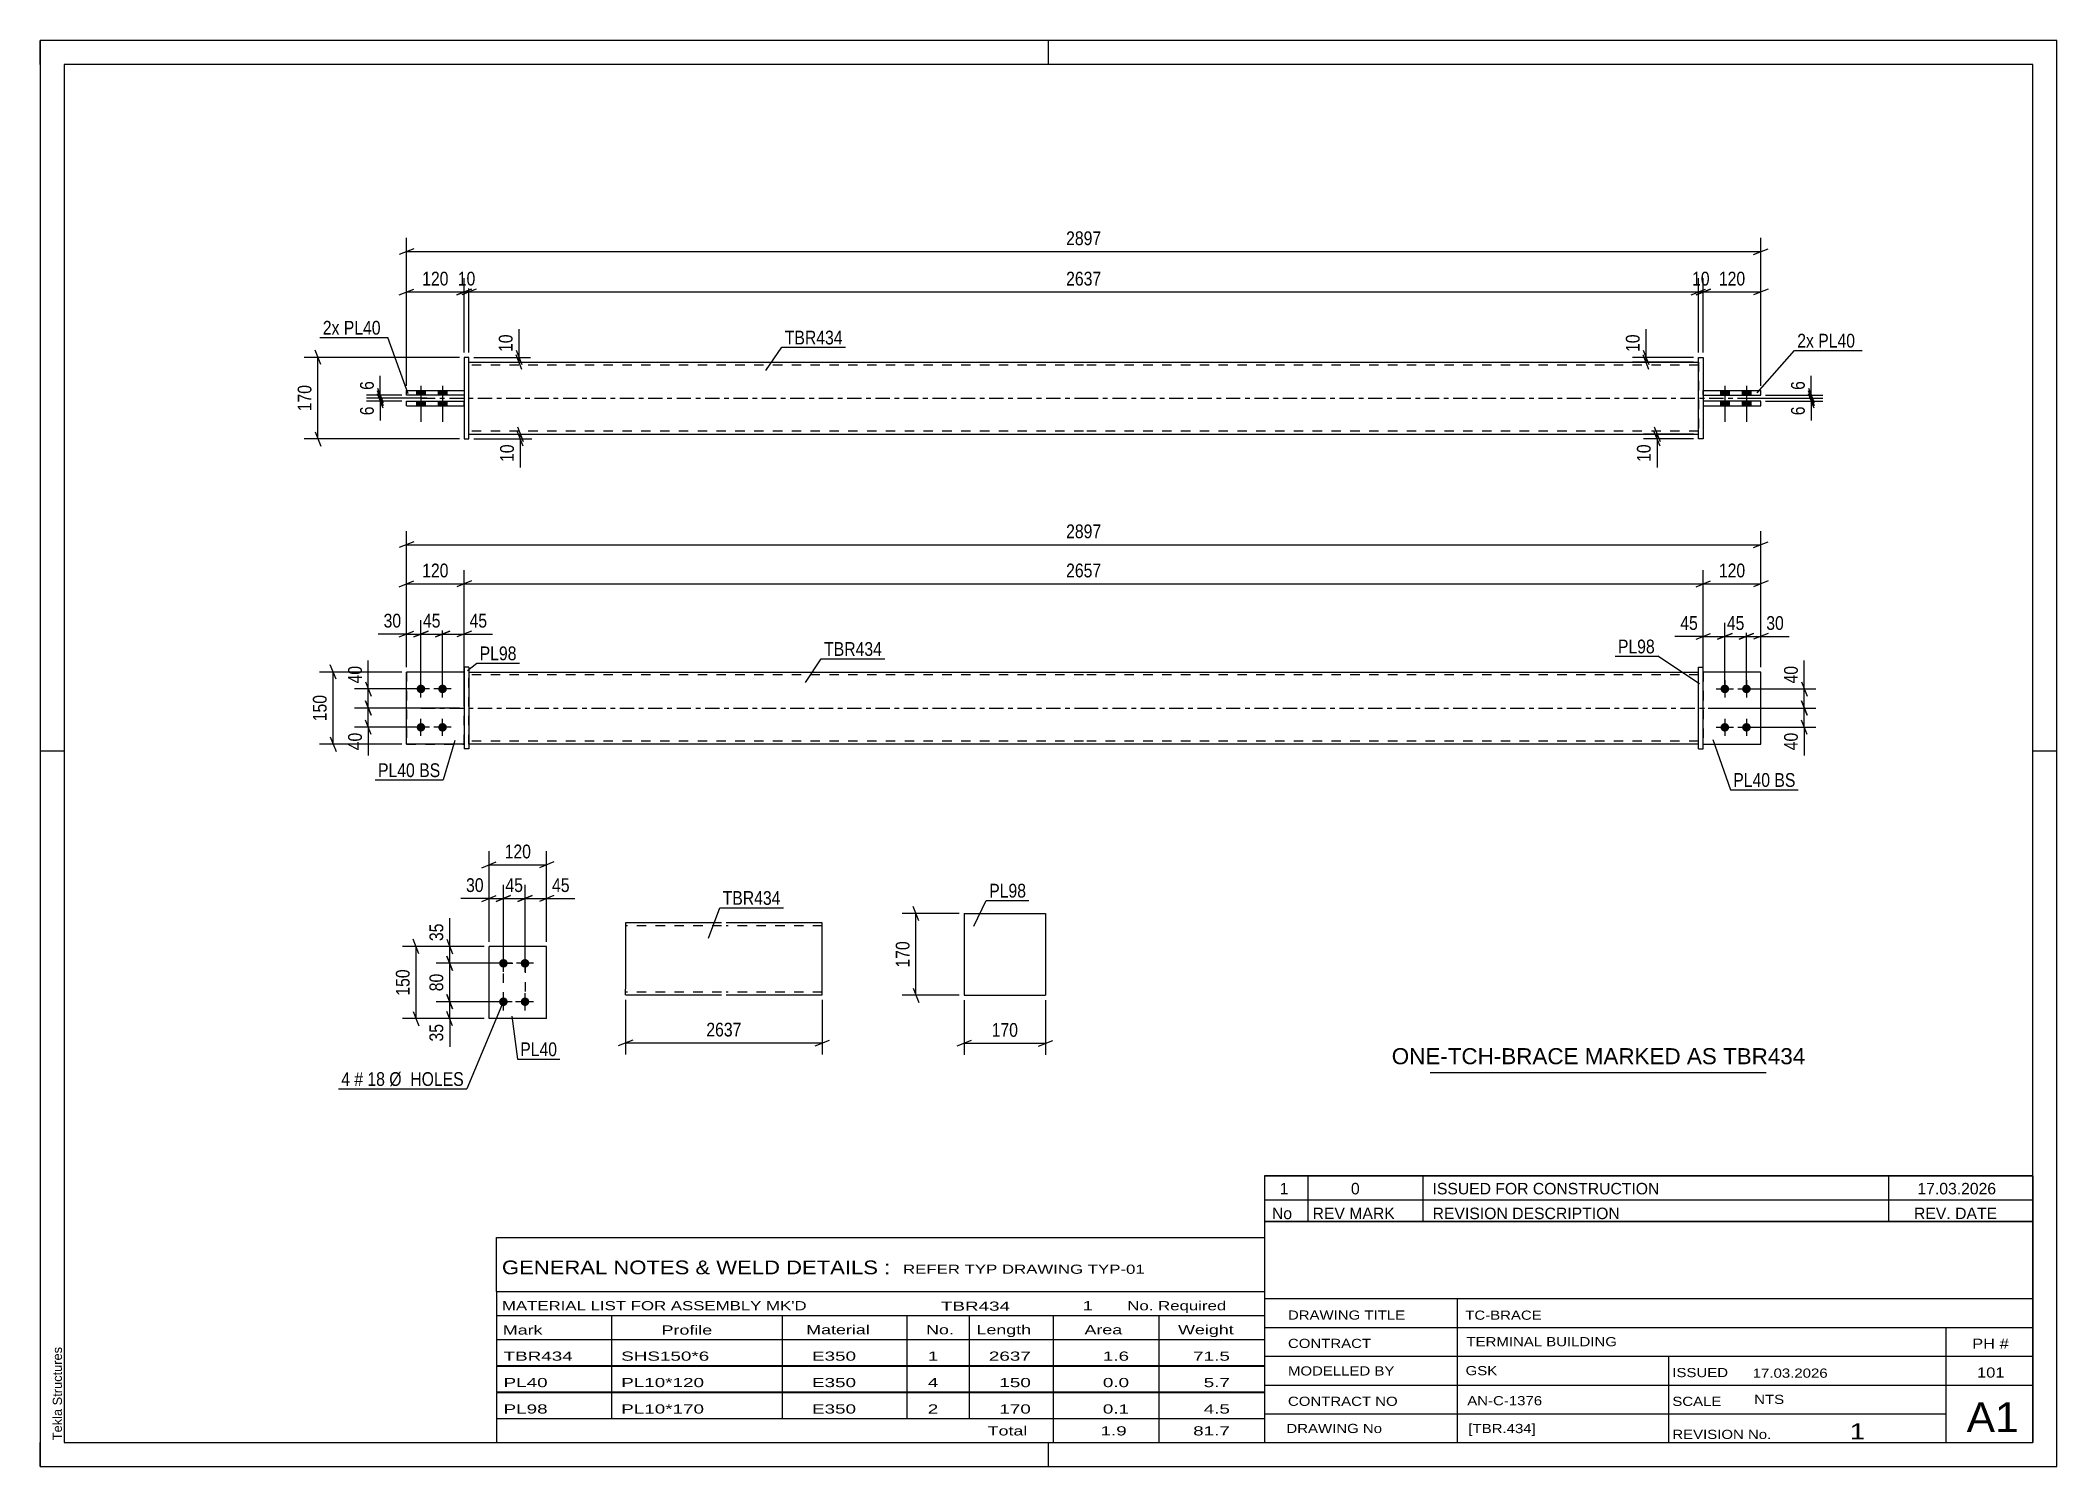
# Paper-space layout 'Layout1' of a CAD drawing. Header units: millimetres. Extents: x 0 to 420, y 0 to 297.
# The model-space entities are those that its viewports show. They can reach past a viewport. Long polylines and large blocks are cut down to what shows.
import ezdxf

# ---------------------------------------------------------------- set-up
doc = ezdxf.new("R2010")
doc.units = ezdxf.units.MM
doc.linetypes.add('DXK_LINE_DOT2', pattern=[3.9198, 1.9599, -1.9599])
doc.linetypes.add('DXK_LINE_DOT3', pattern=[5.9187, 2.979, -0.9799, 0.9799, -0.9799])
doc.layers.add('Viewport layer', color=7, linetype='Continuous', plot=False)
doc.styles.add('Arial', font='ARIAL.TTF', dxfattribs={"height": 0.2})
doc.styles.add('Arial Narrow', font='ARIALN.TTF', dxfattribs={"height": 0.2})

# ---------------------------------------------------------------- blocks, each defined once
blk = doc.blocks.new('Unknown-580574633-1163')
at = {"color": 5, "linetype": 'Continuous'}
for p, q in [((420, 297), (0, 297)), ((0, 297), (0, 0)), ((0, 292), (0, 297)), ((210, 292), (210, 297)), ((420, 0), (420, 297)), ((415, 292), (5, 292)), ((5, 292), (5, 5)), ((415, 5), (415, 292)), ((5, 149), (0, 149)), ((420, 149), (415, 149)), ((0, 0), (0, 5)), ((5, 5), (415, 5)), ((210, 0), (210, 5)), ((0, 0), (420, 0))]:
    blk.add_line(p, q, dxfattribs=at)
at = {"color": 174, "linetype": 'Continuous', "style": 'Arial'}
blk.add_text('Tekla Structures', height=1.9102, rotation=90, dxfattribs=at).set_placement((4.5, 5.5))
blk = doc.blocks.new('Part-580574633-1761 - 1733')
at = {"color": 2, "linetype": 'Continuous'}
for p, q in [((88.28, 165.45), (76.28, 165.45)), ((76.28, 150.45), (76.28, 165.45)), ((88.28, 150.45), (76.28, 150.45))]:
    blk.add_line(p, q, dxfattribs=at)
at = {"color": 7, "linetype": 'DXK_LINE_DOT2'}
blk.add_line((88.28, 150.45), (88.28, 165.45), dxfattribs=at)
blk = doc.blocks.new('Bolt-580574633-1735 - 1733')
at = {"linetype": 'Continuous'}
for points in [[(79.28, 161.05, -1), (79.28, 162.85, -1)], [(83.78, 161.05, -1), (83.78, 162.85, -1)], [(79.28, 153.05, -1), (79.28, 154.85, -1)], [(83.78, 153.05, -1), (83.78, 154.85, -1)]]:
    blk.add_hatch(color=1, dxfattribs=at).paths.add_polyline_path(points)
at = {"color": 1, "linetype": 'Continuous'}
for p, q in [((81.08, 161.95), (77.48, 161.95)), ((79.28, 160.15), (79.28, 163.75)), ((85.58, 161.95), (81.98, 161.95)), ((83.78, 160.15), (83.78, 163.75)), ((79.28, 152.15), (79.28, 155.75)), ((83.78, 152.15), (83.78, 155.75)), ((81.08, 153.95), (77.48, 153.95)), ((85.58, 153.95), (81.98, 153.95))]:
    blk.add_line(p, q, dxfattribs=at)
blk = doc.blocks.new('Bolt-580574633-1736 - 1733')
at = {"linetype": 'Continuous'}
for points in [[(350.88, 162.85, -1), (350.88, 161.05, -1)], [(355.38, 162.85, -1), (355.38, 161.05, -1)], [(350.88, 154.85, -1), (350.88, 153.05, -1)], [(355.38, 154.85, -1), (355.38, 153.05, -1)]]:
    blk.add_hatch(color=1, dxfattribs=at).paths.add_polyline_path(points)
at = {"color": 1, "linetype": 'Continuous'}
for p, q in [((349.08, 161.95), (352.68, 161.95)), ((350.88, 163.75), (350.88, 160.15)), ((353.58, 161.95), (357.18, 161.95)), ((355.38, 163.75), (355.38, 160.15)), ((350.88, 155.75), (350.88, 152.15)), ((355.38, 155.75), (355.38, 152.15)), ((349.08, 153.95), (352.68, 153.95)), ((353.58, 153.95), (357.18, 153.95))]:
    blk.add_line(p, q, dxfattribs=at)
blk = doc.blocks.new('Part-580574633-1741 - 1733')
at = {"color": 2, "linetype": 'Continuous'}
for p, q in [((89.28, 165.45), (217.28, 165.45)), ((217.38, 165.45), (345.38, 165.45)), ((217.28, 150.45), (89.28, 150.45)), ((345.38, 150.45), (217.38, 150.45))]:
    blk.add_line(p, q, dxfattribs=at)
at = {"color": 7, "linetype": 'DXK_LINE_DOT2'}
for p, q in [((89.28, 150.45), (89.28, 165.45)), ((217.28, 164.85), (89.28, 164.85)), ((345.38, 164.85), (217.38, 164.85)), ((345.38, 150.45), (345.38, 165.45)), ((217.28, 151.05), (89.28, 151.05)), ((345.38, 151.05), (217.38, 151.05))]:
    blk.add_line(p, q, dxfattribs=at)
at = {"color": 7, "linetype": 'DXK_LINE_DOT3'}
for p, q in [((79.28, 157.95), (217.28, 157.95)), ((217.38, 157.95), (355.38, 157.95))]:
    blk.add_line(p, q, dxfattribs=at)
blk = doc.blocks.new('Part-580574633-1756 - 1733')
at = {"color": 2, "linetype": 'Continuous'}
for p, q in [((89.28, 166.45), (88.28, 166.45)), ((88.28, 166.45), (88.28, 149.45)), ((89.28, 166.45), (89.28, 149.45)), ((89.28, 149.45), (88.28, 149.45))]:
    blk.add_line(p, q, dxfattribs=at)
blk = doc.blocks.new('Part-580574633-1766 - 1733')
at = {"color": 7, "linetype": 'DXK_LINE_DOT2'}
for p, q in [((88.28, 165.45), (76.28, 165.45)), ((76.28, 165.45), (76.28, 150.45)), ((88.28, 150.45), (88.28, 165.45)), ((76.28, 150.45), (88.28, 150.45))]:
    blk.add_line(p, q, dxfattribs=at)
blk = doc.blocks.new('Part-580574633-1771 - 1733')
at = {"color": 2, "linetype": 'Continuous'}
for p, q in [((345.38, 149.45), (345.38, 166.45)), ((345.38, 166.45), (346.38, 166.45)), ((346.38, 149.45), (346.38, 166.45)), ((345.38, 149.45), (346.38, 149.45))]:
    blk.add_line(p, q, dxfattribs=at)
blk = doc.blocks.new('Part-580574633-1796 - 1733')
at = {"color": 2, "linetype": 'Continuous'}
for p, q in [((358.38, 165.45), (346.38, 165.45)), ((358.38, 150.45), (358.38, 165.45)), ((346.38, 150.45), (358.38, 150.45))]:
    blk.add_line(p, q, dxfattribs=at)
at = {"color": 7, "linetype": 'DXK_LINE_DOT2'}
blk.add_line((346.38, 165.45), (346.38, 150.45), dxfattribs=at)
blk = doc.blocks.new('Part-580574633-1801 - 1733')
at = {"color": 7, "linetype": 'DXK_LINE_DOT2'}
for p, q in [((358.38, 165.45), (346.38, 165.45)), ((346.38, 165.45), (346.38, 150.45)), ((358.38, 150.45), (358.38, 165.45)), ((346.38, 150.45), (358.38, 150.45))]:
    blk.add_line(p, q, dxfattribs=at)
blk = doc.blocks.new('Part-580574633-1418 - 1390')
at = {"color": 2, "linetype": 'Continuous'}
for p, q in [((346.38, 224.09), (358.38, 224.09)), ((346.38, 223.09), (358.38, 223.09)), ((358.38, 223.09), (358.38, 224.09))]:
    blk.add_line(p, q, dxfattribs=at)
at = {"color": 7, "linetype": 'DXK_LINE_DOT2'}
blk.add_line((346.38, 223.09), (346.38, 224.09), dxfattribs=at)
blk = doc.blocks.new('Part-580574633-1440 - 1390')
at = {"color": 2, "linetype": 'Continuous'}
for p, q in [((89.28, 229.99), (217.28, 229.99)), ((217.38, 229.99), (345.38, 229.99)), ((89.28, 214.99), (217.28, 214.99)), ((217.38, 214.99), (345.38, 214.99))]:
    blk.add_line(p, q, dxfattribs=at)
at = {"color": 7, "linetype": 'DXK_LINE_DOT2'}
for p, q in [((89.28, 214.99), (89.28, 229.99)), ((217.28, 229.39), (89.28, 229.39)), ((345.38, 229.39), (217.38, 229.39)), ((345.38, 229.99), (345.38, 214.99)), ((217.28, 215.59), (89.28, 215.59)), ((345.38, 215.59), (217.38, 215.59))]:
    blk.add_line(p, q, dxfattribs=at)
at = {"color": 7, "linetype": 'DXK_LINE_DOT3'}
for p, q in [((79.28, 222.49), (217.28, 222.49)), ((217.38, 222.49), (355.38, 222.49))]:
    blk.add_line(p, q, dxfattribs=at)
blk = doc.blocks.new('Bolt-580574633-1424 - 1390')
at = {"linetype": 'Continuous'}
for points in [[(78.38, 223.09), (80.18, 223.09), (80.18, 224.09), (78.38, 224.09)], [(78.38, 223.09), (80.18, 223.09), (80.18, 224.09), (78.38, 224.09)], [(82.88, 223.09), (84.68, 223.09), (84.68, 224.09), (82.88, 224.09)], [(82.88, 223.09), (84.68, 223.09), (84.68, 224.09), (82.88, 224.09)], [(78.38, 220.89), (80.18, 220.89), (80.18, 221.89), (78.38, 221.89)], [(78.38, 220.89), (80.18, 220.89), (80.18, 221.89), (78.38, 221.89)], [(82.88, 220.89), (84.68, 220.89), (84.68, 221.89), (82.88, 221.89)], [(82.88, 220.89), (84.68, 220.89), (84.68, 221.89), (82.88, 221.89)]]:
    blk.add_hatch(color=1, dxfattribs=at).paths.add_polyline_path(points)
at = {"color": 1, "linetype": 'Continuous'}
for p, q in [((78.38, 224.09), (78.38, 223.09)), ((78.38, 224.09), (78.38, 223.09)), ((79.28, 225.09), (79.28, 217.59)), ((79.28, 225.09), (79.28, 217.59)), ((80.18, 224.09), (80.18, 223.09)), ((80.18, 224.09), (80.18, 223.09)), ((82.88, 224.09), (82.88, 223.09)), ((82.88, 224.09), (82.88, 223.09)), ((83.78, 225.09), (83.78, 217.59)), ((83.78, 225.09), (83.78, 217.59)), ((84.68, 224.09), (84.68, 223.09)), ((84.68, 224.09), (84.68, 223.09)), ((78.38, 221.89), (78.38, 220.89)), ((78.38, 221.89), (78.38, 220.89)), ((80.18, 221.89), (80.18, 220.89)), ((80.18, 221.89), (80.18, 220.89)), ((82.88, 221.89), (82.88, 220.89)), ((82.88, 221.89), (82.88, 220.89)), ((84.68, 221.89), (84.68, 220.89)), ((84.68, 221.89), (84.68, 220.89))]:
    blk.add_line(p, q, dxfattribs=at)
blk = doc.blocks.new('Bolt-580574633-1425 - 1390')
at = {"linetype": 'Continuous'}
for points in [[(351.78, 224.09), (349.98, 224.09), (349.98, 223.09), (351.78, 223.09)], [(351.78, 224.09), (349.98, 224.09), (349.98, 223.09), (351.78, 223.09)], [(356.28, 224.09), (354.48, 224.09), (354.48, 223.09), (356.28, 223.09)], [(356.28, 224.09), (354.48, 224.09), (354.48, 223.09), (356.28, 223.09)], [(351.78, 221.89), (349.98, 221.89), (349.98, 220.89), (351.78, 220.89)], [(351.78, 221.89), (349.98, 221.89), (349.98, 220.89), (351.78, 220.89)], [(356.28, 221.89), (354.48, 221.89), (354.48, 220.89), (356.28, 220.89)], [(356.28, 221.89), (354.48, 221.89), (354.48, 220.89), (356.28, 220.89)]]:
    blk.add_hatch(color=1, dxfattribs=at).paths.add_polyline_path(points)
at = {"color": 1, "linetype": 'Continuous'}
for p, q in [((349.98, 224.09), (349.98, 223.09)), ((349.98, 224.09), (349.98, 223.09)), ((350.88, 225.09), (350.88, 217.59)), ((350.88, 225.09), (350.88, 217.59)), ((351.78, 224.09), (351.78, 223.09)), ((351.78, 224.09), (351.78, 223.09)), ((354.48, 224.09), (354.48, 223.09)), ((354.48, 224.09), (354.48, 223.09)), ((355.38, 225.09), (355.38, 217.59)), ((355.38, 225.09), (355.38, 217.59)), ((356.28, 224.09), (356.28, 223.09)), ((356.28, 224.09), (356.28, 223.09)), ((349.98, 221.89), (349.98, 220.89)), ((349.98, 221.89), (349.98, 220.89)), ((351.78, 221.89), (351.78, 220.89)), ((351.78, 221.89), (351.78, 220.89)), ((354.48, 221.89), (354.48, 220.89)), ((354.48, 221.89), (354.48, 220.89)), ((356.28, 221.89), (356.28, 220.89)), ((356.28, 221.89), (356.28, 220.89))]:
    blk.add_line(p, q, dxfattribs=at)
blk = doc.blocks.new('Part-580574633-1445 - 1390')
at = {"color": 2, "linetype": 'Continuous'}
for p, q in [((358.38, 221.89), (346.38, 221.89)), ((346.38, 220.89), (358.38, 220.89)), ((358.38, 220.89), (358.38, 221.89))]:
    blk.add_line(p, q, dxfattribs=at)
at = {"color": 7, "linetype": 'DXK_LINE_DOT2'}
blk.add_line((346.38, 221.89), (346.38, 220.89), dxfattribs=at)
blk = doc.blocks.new('Part-580574633-1446 - 1390')
at = {"color": 2, "linetype": 'Continuous'}
for p, q in [((345.38, 213.99), (345.38, 230.99)), ((345.38, 230.99), (346.38, 230.99)), ((346.38, 230.99), (346.38, 213.99)), ((346.38, 213.99), (345.38, 213.99))]:
    blk.add_line(p, q, dxfattribs=at)
blk = doc.blocks.new('Part-580574633-1451 - 1390')
at = {"color": 2, "linetype": 'Continuous'}
for p, q in [((76.28, 224.09), (88.28, 224.09)), ((76.28, 223.09), (76.28, 224.09)), ((88.28, 223.09), (76.28, 223.09))]:
    blk.add_line(p, q, dxfattribs=at)
at = {"color": 7, "linetype": 'DXK_LINE_DOT2'}
blk.add_line((88.28, 224.09), (88.28, 223.09), dxfattribs=at)
blk = doc.blocks.new('Part-580574633-1456 - 1390')
at = {"color": 2, "linetype": 'Continuous'}
for p, q in [((76.28, 220.89), (76.28, 221.89)), ((76.28, 221.89), (88.28, 221.89)), ((76.28, 220.89), (88.28, 220.89))]:
    blk.add_line(p, q, dxfattribs=at)
at = {"color": 7, "linetype": 'DXK_LINE_DOT2'}
blk.add_line((88.28, 220.89), (88.28, 221.89), dxfattribs=at)
blk = doc.blocks.new('Part-580574633-1457 - 1390')
at = {"color": 2, "linetype": 'Continuous'}
for p, q in [((89.28, 230.99), (88.28, 230.99)), ((88.28, 230.99), (88.28, 213.99)), ((89.28, 213.99), (89.28, 230.99)), ((88.28, 213.99), (89.28, 213.99))]:
    blk.add_line(p, q, dxfattribs=at)
blk = doc.blocks.new('Part-580574633-2157 - 2117')
at = {"color": 2, "linetype": 'Continuous'}
for p, q in [((105.46, 108.31), (93.46, 108.31)), ((93.46, 93.31), (93.46, 108.31)), ((105.46, 93.31), (105.46, 108.31)), ((105.46, 93.31), (93.46, 93.31))]:
    blk.add_line(p, q, dxfattribs=at)
blk = doc.blocks.new('Bolt-580574633-2152 - 2117')
at = {"linetype": 'Continuous'}
for points in [[(96.46, 103.91, -1), (96.46, 105.71, -1)], [(100.96, 103.91, -1), (100.96, 105.71, -1)], [(96.46, 95.91, -1), (96.46, 97.71, -1)], [(100.96, 95.91, -1), (100.96, 97.71, -1)]]:
    blk.add_hatch(color=1, dxfattribs=at).paths.add_polyline_path(points)
at = {"color": 1, "linetype": 'Continuous'}
for p, q in [((96.46, 103.01), (96.46, 106.61)), ((100.96, 103.01), (100.96, 106.61)), ((98.26, 104.81), (94.66, 104.81)), ((102.76, 104.81), (99.16, 104.81)), ((98.26, 96.81), (94.66, 96.81)), ((96.46, 95.01), (96.46, 98.61)), ((102.76, 96.81), (99.16, 96.81)), ((100.96, 95.01), (100.96, 98.61))]:
    blk.add_line(p, q, dxfattribs=at)
blk = doc.blocks.new('Part-580574633-2288 - 2282')
at = {"color": 2, "linetype": 'Continuous'}
for p, q in [((192.4, 115.16), (192.4, 98.16)), ((192.4, 115.16), (209.4, 115.16)), ((209.4, 115.16), (209.4, 98.16)), ((192.4, 98.16), (209.4, 98.16))]:
    blk.add_line(p, q, dxfattribs=at)
blk = doc.blocks.new('Part-580574633-2314 - 2307')
at = {"color": 2, "linetype": 'Continuous'}
for p, q in [((121.89, 113.23), (121.89, 99.43)), ((141.89, 113.23), (121.89, 113.23)), ((162.89, 113.23), (142.89, 113.23)), ((162.89, 98.23), (162.89, 113.23)), ((121.89, 98.58), (121.89, 99.43)), ((121.89, 98.32), (121.89, 98.58)), ((121.89, 98.23), (121.89, 98.32)), ((121.89, 98.23), (141.89, 98.23)), ((142.89, 98.23), (162.89, 98.23))]:
    blk.add_line(p, q, dxfattribs=at)
at = {"color": 7, "linetype": 'DXK_LINE_DOT2'}
for p, q in [((141.89, 112.63), (121.89, 112.63)), ((162.89, 112.63), (142.89, 112.63)), ((121.89, 98.58), (121.89, 99.43)), ((121.89, 98.83), (121.89, 98.88)), ((121.89, 98.83), (121.89, 98.88)), ((141.89, 98.83), (121.89, 98.83)), ((162.89, 98.83), (142.89, 98.83)), ((162.89, 98.83), (162.89, 98.88))]:
    blk.add_line(p, q, dxfattribs=at)
blk = doc.blocks.new('Rectangle-580574633-2267 - 2117')
at = {"color": 1, "linetype": 'DXK_LINE_DOT2'}
blk.add_lwpolyline([(96.46, 104.81), (100.96, 104.81), (100.96, 96.81), (96.46, 96.81), (96.46, 104.81)], close=True, dxfattribs=at)
blk = doc.blocks.new('StraightDimension-580574633-1850 - 1733')
at = {"color": 7, "linetype": 'Continuous'}
for p, q in [((76.28, 166.45), (76.28, 194.83)), ((358.38, 166.45), (358.38, 194.83)), ((77.78, 192.58), (74.78, 191.38)), ((76.28, 191.98), (358.38, 191.98)), ((356.88, 191.38), (359.88, 192.58))]:
    blk.add_line(p, q, dxfattribs=at)
at = {"color": 0}
blk.add_wipeout([(221.59, 192.73), (221.59, 196.93), (213.07, 196.93), (213.07, 192.73)], dxfattribs=at)
at = {"color": 3, "style": 'Arial Narrow'}
blk.add_text('2897', height=2.863, dxfattribs=at).set_placement((213.67, 193.33))
blk = doc.blocks.new('StraightDimension-580574633-1879 - 1733')
at = {"color": 7, "linetype": 'Continuous'}
for p, q in [((356.38, 161.95), (369.83, 161.95)), ((366.83, 163.45), (368.03, 160.45)), ((367.43, 157.95), (367.43, 161.95)), ((347.38, 157.95), (369.83, 157.95)), ((368.03, 156.45), (366.83, 159.45))]:
    blk.add_line(p, q, dxfattribs=at)
at = {"color": 0}
blk.add_wipeout([(366.68, 167.34), (362.48, 167.34), (362.48, 162.48), (366.68, 162.48)], dxfattribs=at)
at = {"color": 7, "linetype": 'Continuous'}
blk.add_line((367.43, 161.95), (367.43, 167.86), dxfattribs=at)
blk.add_line((367.43, 161.95), (367.43, 167.86), dxfattribs=at)
at = {"color": 3, "style": 'Arial Narrow'}
blk.add_text('40', height=2.863, rotation=90.0002, dxfattribs=at).set_placement((366.08, 163.08))
blk = doc.blocks.new('StraightDimension-580574633-1994 - 1733')
at = {"color": 7, "linetype": 'Continuous'}
for p, q in [((87.28, 157.95), (65.47, 157.95)), ((67.72, 159.45), (68.92, 156.45)), ((68.92, 152.45), (67.72, 155.45)), ((68.32, 153.95), (68.32, 157.95)), ((78.28, 153.95), (65.47, 153.95))]:
    blk.add_line(p, q, dxfattribs=at)
at = {"color": 0}
blk.add_wipeout([(67.57, 153.43), (63.37, 153.43), (63.37, 148.57), (67.57, 148.57)], dxfattribs=at)
at = {"color": 7, "linetype": 'Continuous'}
blk.add_line((68.32, 153.95), (68.32, 148.05), dxfattribs=at)
blk.add_line((68.32, 153.95), (68.32, 148.05), dxfattribs=at)
at = {"color": 3, "style": 'Arial Narrow'}
blk.add_text('40', height=2.863, rotation=90.0002, dxfattribs=at).set_placement((66.97, 149.17))
blk = doc.blocks.new('StraightDimension-580574633-1804 - 1733')
at = {"color": 7, "linetype": 'Continuous'}
for p, q in [((353.88, 172.29), (356.88, 173.49)), ((355.38, 162.95), (355.38, 175.74)), ((355.38, 172.89), (358.38, 172.89)), ((359.88, 173.49), (356.88, 172.29)), ((358.38, 166.45), (358.38, 175.74))]:
    blk.add_line(p, q, dxfattribs=at)
at = {"color": 0}
blk.add_wipeout([(363.76, 173.64), (363.76, 177.84), (358.91, 177.84), (358.91, 173.64)], dxfattribs=at)
at = {"color": 7, "linetype": 'Continuous'}
blk.add_line((358.38, 172.89), (364.29, 172.89), dxfattribs=at)
blk.add_line((358.38, 172.89), (364.29, 172.89), dxfattribs=at)
at = {"color": 3, "style": 'Arial Narrow'}
blk.add_text('30', height=2.863, dxfattribs=at).set_placement((359.51, 174.24))
blk = doc.blocks.new('StraightDimension-580574633-1820 - 1733')
at = {"color": 7, "linetype": 'Continuous'}
for p, q in [((349.38, 172.29), (352.38, 173.49)), ((350.88, 162.95), (350.88, 175.74)), ((350.88, 172.89), (355.38, 172.89)), ((356.88, 173.49), (353.88, 172.29)), ((355.38, 162.95), (355.38, 175.74))]:
    blk.add_line(p, q, dxfattribs=at)
at = {"color": 0}
blk.add_wipeout([(355.56, 173.64), (355.56, 177.84), (350.7, 177.84), (350.7, 173.64)], dxfattribs=at)
at = {"color": 3, "style": 'Arial Narrow'}
blk.add_text('45', height=2.863, dxfattribs=at).set_placement((351.3, 174.24))
blk = doc.blocks.new('StraightDimension-580574633-1833 - 1733')
at = {"color": 7, "linetype": 'Continuous'}
for p, q in [((344.88, 172.29), (347.88, 173.49)), ((346.38, 166.45), (346.38, 175.74)), ((346.38, 172.89), (350.88, 172.89)), ((352.38, 173.49), (349.38, 172.29)), ((350.88, 162.95), (350.88, 175.74))]:
    blk.add_line(p, q, dxfattribs=at)
at = {"color": 0}
blk.add_wipeout([(345.86, 173.64), (345.86, 177.84), (341, 177.84), (341, 173.64)], dxfattribs=at)
at = {"color": 7, "linetype": 'Continuous'}
blk.add_line((346.38, 172.89), (340.47, 172.89), dxfattribs=at)
blk.add_line((346.38, 172.89), (340.47, 172.89), dxfattribs=at)
at = {"color": 3, "style": 'Arial Narrow'}
blk.add_text('45', height=2.863, dxfattribs=at).set_placement((341.6, 174.24))
blk = doc.blocks.new('StraightDimension-580574633-1870 - 1733')
at = {"color": 7, "linetype": 'Continuous'}
for p, q in [((347.38, 157.95), (369.83, 157.95)), ((366.83, 159.45), (368.03, 156.45)), ((368.03, 152.45), (366.83, 155.45)), ((367.43, 153.95), (367.43, 157.95)), ((356.38, 153.95), (369.83, 153.95))]:
    blk.add_line(p, q, dxfattribs=at)
at = {"color": 0}
blk.add_wipeout([(366.68, 153.43), (362.48, 153.43), (362.48, 148.57), (366.68, 148.57)], dxfattribs=at)
at = {"color": 7, "linetype": 'Continuous'}
blk.add_line((367.43, 153.95), (367.43, 148.05), dxfattribs=at)
blk.add_line((367.43, 153.95), (367.43, 148.05), dxfattribs=at)
at = {"color": 3, "style": 'Arial Narrow'}
blk.add_text('40', height=2.863, rotation=90.0002, dxfattribs=at).set_placement((366.08, 149.17))
blk = doc.blocks.new('StraightDimension-580574633-1889 - 1733')
at = {"color": 7, "linetype": 'Continuous'}
for p, q in [((346.38, 166.45), (346.38, 186.68)), ((358.38, 166.45), (358.38, 186.68)), ((344.88, 183.23), (347.88, 184.43)), ((346.38, 183.83), (358.38, 183.83)), ((359.88, 184.43), (356.88, 183.23))]:
    blk.add_line(p, q, dxfattribs=at)
at = {"color": 0}
blk.add_wipeout([(355.72, 184.58), (355.72, 188.78), (349.04, 188.78), (349.04, 184.58)], dxfattribs=at)
at = {"color": 3, "style": 'Arial Narrow'}
blk.add_text('120', height=2.863, dxfattribs=at).set_placement((349.64, 185.18))
blk = doc.blocks.new('StraightDimension-580574633-1908 - 1733')
at = {"color": 7, "linetype": 'Continuous'}
for p, q in [((88.28, 158.95), (88.28, 186.68)), ((346.38, 166.45), (346.38, 186.68)), ((89.78, 184.43), (86.78, 183.23)), ((88.28, 183.83), (346.38, 183.83)), ((344.88, 183.23), (347.88, 184.43))]:
    blk.add_line(p, q, dxfattribs=at)
at = {"color": 0}
blk.add_wipeout([(221.59, 184.58), (221.59, 188.78), (213.07, 188.78), (213.07, 184.58)], dxfattribs=at)
at = {"color": 3, "style": 'Arial Narrow'}
blk.add_text('2657', height=2.863, dxfattribs=at).set_placement((213.67, 185.18))
blk = doc.blocks.new('StraightDimension-580574633-1923 - 1733')
at = {"color": 7, "linetype": 'Continuous'}
for p, q in [((76.28, 166.45), (76.28, 186.68)), ((88.28, 158.95), (88.28, 186.68)), ((74.78, 183.23), (77.78, 184.43)), ((76.28, 183.83), (88.28, 183.83)), ((89.78, 184.43), (86.78, 183.23))]:
    blk.add_line(p, q, dxfattribs=at)
at = {"color": 0}
blk.add_wipeout([(85.62, 184.58), (85.62, 188.78), (78.94, 188.78), (78.94, 184.58)], dxfattribs=at)
at = {"color": 3, "style": 'Arial Narrow'}
blk.add_text('120', height=2.863, dxfattribs=at).set_placement((79.54, 185.18))
blk = doc.blocks.new('StraightDimension-580574633-1939 - 1733')
at = {"color": 7, "linetype": 'Continuous'}
for p, q in [((82.28, 172.78), (85.28, 173.98)), ((83.78, 162.95), (83.78, 176.23)), ((83.78, 173.38), (88.28, 173.38)), ((89.78, 173.98), (86.78, 172.78)), ((88.28, 166.45), (88.28, 176.23))]:
    blk.add_line(p, q, dxfattribs=at)
at = {"color": 0}
blk.add_wipeout([(93.66, 174.13), (93.66, 178.33), (88.81, 178.33), (88.81, 174.13)], dxfattribs=at)
at = {"color": 7, "linetype": 'Continuous'}
blk.add_line((88.28, 173.38), (94.19, 173.38), dxfattribs=at)
blk.add_line((88.28, 173.38), (94.19, 173.38), dxfattribs=at)
at = {"color": 3, "style": 'Arial Narrow'}
blk.add_text('45', height=2.863, dxfattribs=at).set_placement((89.41, 174.73))
blk = doc.blocks.new('StraightDimension-580574633-1955 - 1733')
at = {"color": 7, "linetype": 'Continuous'}
for p, q in [((77.78, 172.78), (80.78, 173.98)), ((79.28, 162.95), (79.28, 176.23)), ((79.28, 173.38), (83.78, 173.38)), ((85.28, 173.98), (82.28, 172.78)), ((83.78, 162.95), (83.78, 176.23))]:
    blk.add_line(p, q, dxfattribs=at)
at = {"color": 0}
blk.add_wipeout([(83.96, 174.13), (83.96, 178.33), (79.1, 178.33), (79.1, 174.13)], dxfattribs=at)
at = {"color": 3, "style": 'Arial Narrow'}
blk.add_text('45', height=2.863, dxfattribs=at).set_placement((79.7, 174.73))
blk = doc.blocks.new('StraightDimension-580574633-1968 - 1733')
at = {"color": 7, "linetype": 'Continuous'}
for p, q in [((74.78, 172.78), (77.78, 173.98)), ((76.28, 166.45), (76.28, 176.23)), ((76.28, 173.38), (79.28, 173.38)), ((80.78, 173.98), (77.78, 172.78)), ((79.28, 162.95), (79.28, 176.23))]:
    blk.add_line(p, q, dxfattribs=at)
at = {"color": 0}
blk.add_wipeout([(75.76, 174.13), (75.76, 178.33), (70.9, 178.33), (70.9, 174.13)], dxfattribs=at)
at = {"color": 7, "linetype": 'Continuous'}
blk.add_line((76.28, 173.38), (70.37, 173.38), dxfattribs=at)
blk.add_line((76.28, 173.38), (70.37, 173.38), dxfattribs=at)
at = {"color": 3, "style": 'Arial Narrow'}
blk.add_text('30', height=2.863, dxfattribs=at).set_placement((71.5, 174.73))
blk = doc.blocks.new('StraightDimension-580574633-1985 - 1733')
at = {"color": 7, "linetype": 'Continuous'}
for p, q in [((78.28, 161.95), (65.47, 161.95)), ((67.72, 163.45), (68.92, 160.45)), ((68.32, 157.95), (68.32, 161.95)), ((87.28, 157.95), (65.47, 157.95)), ((68.92, 156.45), (67.72, 159.45))]:
    blk.add_line(p, q, dxfattribs=at)
at = {"color": 0}
blk.add_wipeout([(67.57, 167.34), (63.37, 167.34), (63.37, 162.48), (67.57, 162.48)], dxfattribs=at)
at = {"color": 7, "linetype": 'Continuous'}
blk.add_line((68.32, 161.95), (68.32, 167.86), dxfattribs=at)
blk.add_line((68.32, 161.95), (68.32, 167.86), dxfattribs=at)
at = {"color": 3, "style": 'Arial Narrow'}
blk.add_text('40', height=2.863, rotation=90.0002, dxfattribs=at).set_placement((66.97, 163.08))
blk = doc.blocks.new('StraightDimension-580574633-2004 - 1733')
at = {"color": 7, "linetype": 'Continuous'}
for p, q in [((75.28, 165.45), (58.14, 165.45)), ((61.59, 163.95), (60.39, 166.95)), ((60.99, 150.45), (60.99, 165.45)), ((60.39, 151.95), (61.59, 148.95)), ((75.28, 150.45), (58.14, 150.45))]:
    blk.add_line(p, q, dxfattribs=at)
at = {"color": 0}
blk.add_wipeout([(60.24, 161.3), (56.04, 161.3), (56.04, 154.61), (60.24, 154.61)], dxfattribs=at)
at = {"color": 3, "style": 'Arial Narrow'}
blk.add_text('150', height=2.863, rotation=90.0002, dxfattribs=at).set_placement((59.64, 155.21))
blk = doc.blocks.new('StraightDimension-580574633-1645 - 1390')
at = {"color": 7, "linetype": 'Continuous'}
for p, q in [((359.38, 223.09), (371.28, 223.09)), ((368.28, 224.59), (369.48, 221.59)), ((369.48, 220.99), (368.28, 223.99)), ((368.88, 222.49), (368.88, 223.09)), ((354.13, 222.49), (371.28, 222.49))]:
    blk.add_line(p, q, dxfattribs=at)
at = {"color": 0}
blk.add_wipeout([(368.13, 226.64), (363.93, 226.64), (363.93, 223.61), (368.13, 223.61)], dxfattribs=at)
at = {"color": 7, "linetype": 'Continuous'}
blk.add_line((368.88, 223.09), (368.88, 227.17), dxfattribs=at)
blk.add_line((368.88, 223.09), (368.88, 227.17), dxfattribs=at)
at = {"color": 3, "style": 'Arial Narrow'}
blk.add_text('6', height=2.86, rotation=90.0002, dxfattribs=at).set_placement((367.53, 224.21))
blk = doc.blocks.new('StraightDimension-580574633-1665 - 1390')
at = {"color": 7, "linetype": 'Continuous'}
for p, q in [((58.42, 229.49), (57.22, 232.49)), ((87.28, 230.99), (54.97, 230.99)), ((57.82, 213.99), (57.82, 230.99)), ((57.22, 215.49), (58.42, 212.49)), ((87.28, 213.99), (54.97, 213.99))]:
    blk.add_line(p, q, dxfattribs=at)
at = {"color": 0}
blk.add_wipeout([(57.07, 225.83), (52.87, 225.83), (52.87, 219.15), (57.07, 219.15)], dxfattribs=at)
at = {"color": 3, "style": 'Arial Narrow'}
blk.add_text('170', height=2.863, rotation=90.0002, dxfattribs=at).set_placement((56.47, 219.75))
blk = doc.blocks.new('StraightDimension-580574633-1634 - 1390')
at = {"color": 7, "linetype": 'Continuous'}
for p, q in [((99.11, 232.49), (100.31, 229.49)), ((100.31, 228.49), (99.11, 231.49)), ((90.28, 230.99), (102.11, 230.99)), ((90.28, 229.99), (102.11, 229.99)), ((99.71, 229.99), (99.71, 230.99))]:
    blk.add_line(p, q, dxfattribs=at)
at = {"color": 0}
blk.add_wipeout([(98.96, 236.37), (94.76, 236.37), (94.76, 231.51), (98.96, 231.51)], dxfattribs=at)
at = {"color": 7, "linetype": 'Continuous'}
blk.add_line((99.71, 230.99), (99.71, 236.89), dxfattribs=at)
blk.add_line((99.71, 230.99), (99.71, 236.89), dxfattribs=at)
at = {"color": 3, "style": 'Arial Narrow'}
blk.add_text('10', height=2.863, rotation=90.0002, dxfattribs=at).set_placement((98.36, 232.11))
blk = doc.blocks.new('StraightDimension-580574633-1533 - 1390')
at = {"color": 7, "linetype": 'Continuous'}
for p, q in [((344.38, 214.99), (333.93, 214.99)), ((336.18, 216.49), (337.38, 213.49)), ((337.38, 212.49), (336.18, 215.49)), ((336.78, 213.99), (336.78, 214.99)), ((344.38, 213.99), (333.93, 213.99))]:
    blk.add_line(p, q, dxfattribs=at)
at = {"color": 0}
blk.add_wipeout([(336.03, 213.46), (331.83, 213.46), (331.83, 208.61), (336.03, 208.61)], dxfattribs=at)
at = {"color": 7, "linetype": 'Continuous'}
blk.add_line((336.78, 213.99), (336.78, 208.08), dxfattribs=at)
blk.add_line((336.78, 213.99), (336.78, 208.08), dxfattribs=at)
at = {"color": 3, "style": 'Arial Narrow'}
blk.add_text('10', height=2.863, rotation=90.0002, dxfattribs=at).set_placement((335.43, 209.21))
blk = doc.blocks.new('StraightDimension-580574633-1547 - 1390')
at = {"color": 7, "linetype": 'Continuous'}
for p, q in [((333.88, 232.49), (335.08, 229.49)), ((335.08, 228.49), (333.88, 231.49)), ((344.38, 230.99), (331.63, 230.99)), ((344.38, 229.99), (331.63, 229.99)), ((334.48, 229.99), (334.48, 230.99))]:
    blk.add_line(p, q, dxfattribs=at)
at = {"color": 0}
blk.add_wipeout([(333.73, 236.37), (329.53, 236.37), (329.53, 231.51), (333.73, 231.51)], dxfattribs=at)
at = {"color": 7, "linetype": 'Continuous'}
blk.add_line((334.48, 230.99), (334.48, 236.89), dxfattribs=at)
blk.add_line((334.48, 230.99), (334.48, 236.89), dxfattribs=at)
at = {"color": 3, "style": 'Arial Narrow'}
blk.add_text('10', height=2.863, rotation=90.0002, dxfattribs=at).set_placement((333.13, 232.11))
blk = doc.blocks.new('StraightDimension-580574633-1562 - 1390')
at = {"color": 7, "linetype": 'Continuous'}
for p, q in [((77.78, 253.61), (74.78, 252.41)), ((76.28, 225.09), (76.28, 255.86)), ((76.28, 253.01), (358.38, 253.01)), ((356.88, 252.41), (359.88, 253.61)), ((358.38, 225.09), (358.38, 255.86))]:
    blk.add_line(p, q, dxfattribs=at)
at = {"color": 0}
blk.add_wipeout([(221.59, 253.76), (221.59, 257.96), (213.07, 257.96), (213.07, 253.76)], dxfattribs=at)
at = {"color": 3, "style": 'Arial Narrow'}
blk.add_text('2897', height=2.863, dxfattribs=at).set_placement((213.67, 254.36))
blk = doc.blocks.new('StraightDimension-580574633-1573 - 1390')
at = {"color": 7, "linetype": 'Continuous'}
for p, q in [((343.88, 244), (346.88, 245.2)), ((347.88, 245.2), (344.88, 244)), ((345.38, 231.99), (345.38, 247.45)), ((345.38, 244.6), (346.38, 244.6)), ((346.38, 231.99), (346.38, 247.45))]:
    blk.add_line(p, q, dxfattribs=at)
at = {"color": 0}
blk.add_wipeout([(348.31, 245.35), (348.31, 249.55), (343.45, 249.55), (343.45, 245.35)], dxfattribs=at)
at = {"color": 3, "style": 'Arial Narrow'}
blk.add_text('10', height=2.863, dxfattribs=at).set_placement((344.05, 245.95))
blk = doc.blocks.new('StraightDimension-580574633-1583 - 1390')
at = {"color": 7, "linetype": 'Continuous'}
for p, q in [((90.78, 245.2), (87.78, 244)), ((89.28, 231.99), (89.28, 247.45)), ((89.28, 244.6), (345.38, 244.6)), ((343.88, 244), (346.88, 245.2)), ((345.38, 231.99), (345.38, 247.45))]:
    blk.add_line(p, q, dxfattribs=at)
at = {"color": 0}
blk.add_wipeout([(221.59, 245.35), (221.59, 249.55), (213.07, 249.55), (213.07, 245.35)], dxfattribs=at)
at = {"color": 3, "style": 'Arial Narrow'}
blk.add_text('2637', height=2.863, dxfattribs=at).set_placement((213.67, 245.95))
blk = doc.blocks.new('StraightDimension-580574633-1593 - 1390')
at = {"color": 7, "linetype": 'Continuous'}
for p, q in [((86.78, 244), (89.78, 245.2)), ((90.78, 245.2), (87.78, 244)), ((88.28, 231.99), (88.28, 247.45)), ((88.28, 244.6), (89.28, 244.6)), ((89.28, 231.99), (89.28, 247.45))]:
    blk.add_line(p, q, dxfattribs=at)
at = {"color": 0}
blk.add_wipeout([(91.21, 245.35), (91.21, 249.55), (86.35, 249.55), (86.35, 245.35)], dxfattribs=at)
at = {"color": 3, "style": 'Arial Narrow'}
blk.add_text('10', height=2.863, dxfattribs=at).set_placement((86.95, 245.95))
blk = doc.blocks.new('StraightDimension-580574633-1603 - 1390')
at = {"color": 7, "linetype": 'Continuous'}
for p, q in [((74.78, 244), (77.78, 245.2)), ((76.28, 225.09), (76.28, 247.45)), ((76.28, 244.6), (88.28, 244.6)), ((89.78, 245.2), (86.78, 244)), ((88.28, 231.99), (88.28, 247.45))]:
    blk.add_line(p, q, dxfattribs=at)
at = {"color": 0}
blk.add_wipeout([(85.62, 245.35), (85.62, 249.55), (78.94, 249.55), (78.94, 245.35)], dxfattribs=at)
at = {"color": 3, "style": 'Arial Narrow'}
blk.add_text('120', height=2.863, dxfattribs=at).set_placement((79.54, 245.95))
blk = doc.blocks.new('StraightDimension-580574633-1613 - 1390')
at = {"color": 7, "linetype": 'Continuous'}
for p, q in [((344.88, 244), (347.88, 245.2)), ((346.38, 231.99), (346.38, 247.45)), ((346.38, 244.6), (358.38, 244.6)), ((359.88, 245.2), (356.88, 244)), ((358.38, 225.09), (358.38, 247.45))]:
    blk.add_line(p, q, dxfattribs=at)
at = {"color": 0}
blk.add_wipeout([(355.72, 245.35), (355.72, 249.55), (349.04, 249.55), (349.04, 245.35)], dxfattribs=at)
at = {"color": 3, "style": 'Arial Narrow'}
blk.add_text('120', height=2.863, dxfattribs=at).set_placement((349.64, 245.95))
blk = doc.blocks.new('StraightDimension-580574633-1624 - 1390')
at = {"color": 7, "linetype": 'Continuous'}
for p, q in [((90.28, 214.99), (102.38, 214.99)), ((99.38, 216.49), (100.58, 213.49)), ((100.58, 212.49), (99.38, 215.49)), ((99.98, 213.99), (99.98, 214.99)), ((90.28, 213.99), (102.38, 213.99))]:
    blk.add_line(p, q, dxfattribs=at)
at = {"color": 0}
blk.add_wipeout([(99.23, 213.46), (95.03, 213.46), (95.03, 208.61), (99.23, 208.61)], dxfattribs=at)
at = {"color": 7, "linetype": 'Continuous'}
blk.add_line((99.98, 213.99), (99.98, 208.08), dxfattribs=at)
blk.add_line((99.98, 213.99), (99.98, 208.08), dxfattribs=at)
at = {"color": 3, "style": 'Arial Narrow'}
blk.add_text('10', height=2.863, rotation=90.0002, dxfattribs=at).set_placement((98.63, 209.21))
blk = doc.blocks.new('StraightDimension-580574633-1656 - 1390')
at = {"color": 7, "linetype": 'Continuous'}
for p, q in [((368.28, 223.99), (369.48, 220.99)), ((369.48, 220.39), (368.28, 223.39)), ((354.13, 222.49), (371.28, 222.49)), ((359.38, 221.89), (371.28, 221.89)), ((368.88, 221.89), (368.88, 222.49))]:
    blk.add_line(p, q, dxfattribs=at)
at = {"color": 0}
blk.add_wipeout([(368.13, 221.36), (363.93, 221.36), (363.93, 218.33), (368.13, 218.33)], dxfattribs=at)
at = {"color": 7, "linetype": 'Continuous'}
blk.add_line((368.88, 221.89), (368.88, 217.81), dxfattribs=at)
blk.add_line((368.88, 221.89), (368.88, 217.81), dxfattribs=at)
at = {"color": 3, "style": 'Arial Narrow'}
blk.add_text('6', height=2.86, rotation=90.0002, dxfattribs=at).set_placement((367.53, 218.93))
blk = doc.blocks.new('StraightDimension-580574633-1676 - 1390')
at = {"color": 7, "linetype": 'Continuous'}
for p, q in [((70.21, 223.99), (71.41, 220.99)), ((71.41, 220.39), (70.21, 223.39)), ((80.53, 222.49), (67.96, 222.49)), ((75.28, 221.89), (67.96, 221.89)), ((70.81, 221.89), (70.81, 222.49))]:
    blk.add_line(p, q, dxfattribs=at)
at = {"color": 0}
blk.add_wipeout([(70.06, 221.36), (65.86, 221.36), (65.86, 218.33), (70.06, 218.33)], dxfattribs=at)
at = {"color": 7, "linetype": 'Continuous'}
blk.add_line((70.81, 221.89), (70.81, 217.81), dxfattribs=at)
blk.add_line((70.81, 221.89), (70.81, 217.81), dxfattribs=at)
at = {"color": 3, "style": 'Arial Narrow'}
blk.add_text('6', height=2.86, rotation=90.0002, dxfattribs=at).set_placement((69.46, 218.93))
blk = doc.blocks.new('StraightDimension-580574633-1686 - 1390')
at = {"color": 7, "linetype": 'Continuous'}
for p, q in [((75.28, 223.09), (67.96, 223.09)), ((70.21, 224.59), (71.41, 221.59)), ((71.41, 220.99), (70.21, 223.99)), ((70.81, 222.49), (70.81, 223.09)), ((80.53, 222.49), (67.96, 222.49))]:
    blk.add_line(p, q, dxfattribs=at)
at = {"color": 0}
blk.add_wipeout([(70.06, 226.64), (65.86, 226.64), (65.86, 223.61), (70.06, 223.61)], dxfattribs=at)
at = {"color": 7, "linetype": 'Continuous'}
blk.add_line((70.81, 223.09), (70.81, 227.17), dxfattribs=at)
blk.add_line((70.81, 223.09), (70.81, 227.17), dxfattribs=at)
at = {"color": 3, "style": 'Arial Narrow'}
blk.add_text('6', height=2.86, rotation=90.0002, dxfattribs=at).set_placement((69.46, 224.21))
blk = doc.blocks.new('StraightDimension-580574633-2160 - 2117')
at = {"color": 7, "linetype": 'Continuous'}
for p, q in [((93.46, 109.31), (93.46, 128.16)), ((105.46, 109.31), (105.46, 128.16)), ((91.96, 124.71), (94.96, 125.91)), ((93.46, 125.31), (105.46, 125.31)), ((106.96, 125.91), (103.96, 124.71))]:
    blk.add_line(p, q, dxfattribs=at)
at = {"color": 0}
blk.add_wipeout([(102.8, 126.06), (102.8, 130.26), (96.12, 130.26), (96.12, 126.06)], dxfattribs=at)
at = {"color": 3, "style": 'Arial Narrow'}
blk.add_text('120', height=2.863, dxfattribs=at).set_placement((96.72, 126.66))
blk = doc.blocks.new('StraightDimension-580574633-2177 - 2117')
at = {"color": 7, "linetype": 'Continuous'}
for p, q in [((94.96, 117.71), (97.96, 118.91)), ((96.46, 105.81), (96.46, 121.16)), ((96.46, 118.31), (100.96, 118.31)), ((102.46, 118.91), (99.46, 117.71)), ((100.96, 105.81), (100.96, 121.16))]:
    blk.add_line(p, q, dxfattribs=at)
at = {"color": 0}
blk.add_wipeout([(101.14, 119.06), (101.14, 123.26), (96.28, 123.26), (96.28, 119.06)], dxfattribs=at)
at = {"color": 3, "style": 'Arial Narrow'}
blk.add_text('45', height=2.863, dxfattribs=at).set_placement((96.88, 119.66))
blk = doc.blocks.new('StraightDimension-580574633-2187 - 2117')
at = {"color": 7, "linetype": 'Continuous'}
for p, q in [((91.96, 117.71), (94.96, 118.91)), ((93.46, 109.31), (93.46, 121.16)), ((93.46, 118.31), (96.46, 118.31)), ((97.96, 118.91), (94.96, 117.71)), ((96.46, 105.81), (96.46, 121.16))]:
    blk.add_line(p, q, dxfattribs=at)
at = {"color": 0}
blk.add_wipeout([(92.94, 119.06), (92.94, 123.26), (88.08, 123.26), (88.08, 119.06)], dxfattribs=at)
at = {"color": 7, "linetype": 'Continuous'}
blk.add_line((93.46, 118.31), (87.56, 118.31), dxfattribs=at)
blk.add_line((93.46, 118.31), (87.56, 118.31), dxfattribs=at)
at = {"color": 3, "style": 'Arial Narrow'}
blk.add_text('30', height=2.863, dxfattribs=at).set_placement((88.68, 119.66))
blk = doc.blocks.new('StraightDimension-580574633-2200 - 2117')
at = {"color": 7, "linetype": 'Continuous'}
for p, q in [((99.46, 117.71), (102.46, 118.91)), ((100.96, 105.81), (100.96, 121.16)), ((100.96, 118.31), (105.46, 118.31)), ((106.96, 118.91), (103.96, 117.71)), ((105.46, 109.31), (105.46, 121.16))]:
    blk.add_line(p, q, dxfattribs=at)
at = {"color": 0}
blk.add_wipeout([(110.84, 119.06), (110.84, 123.26), (105.99, 123.26), (105.99, 119.06)], dxfattribs=at)
at = {"color": 7, "linetype": 'Continuous'}
blk.add_line((105.46, 118.31), (111.37, 118.31), dxfattribs=at)
blk.add_line((105.46, 118.31), (111.37, 118.31), dxfattribs=at)
at = {"color": 3, "style": 'Arial Narrow'}
blk.add_text('45', height=2.863, dxfattribs=at).set_placement((106.59, 119.66))
blk = doc.blocks.new('StraightDimension-580574633-2214 - 2117')
at = {"color": 7, "linetype": 'Continuous'}
for p, q in [((78.87, 106.81), (77.67, 109.81)), ((92.46, 108.31), (75.42, 108.31)), ((78.27, 93.31), (78.27, 108.31)), ((92.46, 93.31), (75.42, 93.31)), ((77.67, 94.81), (78.87, 91.81))]:
    blk.add_line(p, q, dxfattribs=at)
at = {"color": 0}
blk.add_wipeout([(77.52, 104.16), (73.32, 104.16), (73.32, 97.47), (77.52, 97.47)], dxfattribs=at)
at = {"color": 3, "style": 'Arial Narrow'}
blk.add_text('150', height=2.863, rotation=90.0002, dxfattribs=at).set_placement((76.92, 98.07))
blk = doc.blocks.new('StraightDimension-580574633-2231 - 2117')
at = {"color": 7, "linetype": 'Continuous'}
for p, q in [((95.46, 96.81), (82.42, 96.81)), ((84.67, 98.31), (85.87, 95.31)), ((85.27, 93.31), (85.27, 96.81)), ((92.46, 93.31), (82.42, 93.31)), ((85.87, 91.81), (84.67, 94.81))]:
    blk.add_line(p, q, dxfattribs=at)
at = {"color": 0}
blk.add_wipeout([(84.52, 92.79), (80.32, 92.79), (80.32, 87.93), (84.52, 87.93)], dxfattribs=at)
at = {"color": 7, "linetype": 'Continuous'}
blk.add_line((85.27, 93.31), (85.27, 87.41), dxfattribs=at)
blk.add_line((85.27, 93.31), (85.27, 87.41), dxfattribs=at)
at = {"color": 3, "style": 'Arial Narrow'}
blk.add_text('35', height=2.863, rotation=90.0002, dxfattribs=at).set_placement((83.92, 88.53))
blk = doc.blocks.new('StraightDimension-580574633-2244 - 2117')
at = {"color": 7, "linetype": 'Continuous'}
for p, q in [((84.67, 106.31), (85.87, 103.31)), ((95.46, 104.81), (82.42, 104.81)), ((85.27, 96.81), (85.27, 104.81)), ((95.46, 96.81), (82.42, 96.81)), ((85.87, 95.31), (84.67, 98.31))]:
    blk.add_line(p, q, dxfattribs=at)
at = {"color": 0}
blk.add_wipeout([(84.52, 103.24), (80.32, 103.24), (80.32, 98.39), (84.52, 98.39)], dxfattribs=at)
at = {"color": 3, "style": 'Arial Narrow'}
blk.add_text('80', height=2.863, rotation=90.0002, dxfattribs=at).set_placement((83.92, 98.99))
blk = doc.blocks.new('StraightDimension-580574633-2254 - 2117')
at = {"color": 7, "linetype": 'Continuous'}
for p, q in [((84.67, 109.81), (85.87, 106.81)), ((92.46, 108.31), (82.42, 108.31)), ((85.87, 103.31), (84.67, 106.31)), ((85.27, 104.81), (85.27, 108.31)), ((95.46, 104.81), (82.42, 104.81))]:
    blk.add_line(p, q, dxfattribs=at)
at = {"color": 0}
blk.add_wipeout([(84.52, 113.7), (80.32, 113.7), (80.32, 108.84), (84.52, 108.84)], dxfattribs=at)
at = {"color": 7, "linetype": 'Continuous'}
blk.add_line((85.27, 108.31), (85.27, 114.22), dxfattribs=at)
blk.add_line((85.27, 108.31), (85.27, 114.22), dxfattribs=at)
at = {"color": 3, "style": 'Arial Narrow'}
blk.add_text('35', height=2.863, rotation=90.0002, dxfattribs=at).set_placement((83.92, 109.44))
blk = doc.blocks.new('StraightDimension-580574633-2290 - 2282')
at = {"color": 7, "linetype": 'Continuous'}
for p, q in [((191.4, 115.16), (179.55, 115.16)), ((183, 113.66), (181.8, 116.66)), ((182.4, 98.16), (182.4, 115.16)), ((191.4, 98.16), (179.55, 98.16)), ((181.8, 99.66), (183, 96.66))]:
    blk.add_line(p, q, dxfattribs=at)
at = {"color": 0}
blk.add_wipeout([(181.65, 110), (177.45, 110), (177.45, 103.32), (181.65, 103.32)], dxfattribs=at)
at = {"color": 3, "style": 'Arial Narrow'}
blk.add_text('170', height=2.863, rotation=90.0002, dxfattribs=at).set_placement((181.05, 103.92))
blk = doc.blocks.new('StraightDimension-580574633-2299 - 2282')
at = {"color": 7, "linetype": 'Continuous'}
for p, q in [((192.4, 97.16), (192.4, 85.76)), ((209.4, 97.16), (209.4, 85.76)), ((193.9, 88.76), (190.9, 87.56)), ((207.9, 87.56), (210.9, 88.76)), ((192.4, 88.16), (209.4, 88.16))]:
    blk.add_line(p, q, dxfattribs=at)
at = {"color": 0}
blk.add_wipeout([(204.24, 88.91), (204.24, 93.11), (197.56, 93.11), (197.56, 88.91)], dxfattribs=at)
at = {"color": 3, "style": 'Arial Narrow'}
blk.add_text('170', height=2.863, dxfattribs=at).set_placement((198.16, 89.51))
blk = doc.blocks.new('StraightDimension-580574633-2317 - 2307')
at = {"color": 7, "linetype": 'Continuous'}
for p, q in [((121.89, 97.23), (121.89, 85.83)), ((162.89, 97.23), (162.89, 85.83)), ((123.39, 88.83), (120.39, 87.63)), ((121.89, 88.23), (162.89, 88.23)), ((161.39, 87.63), (164.39, 88.83))]:
    blk.add_line(p, q, dxfattribs=at)
at = {"color": 0}
blk.add_wipeout([(146.64, 88.98), (146.64, 93.18), (138.13, 93.18), (138.13, 88.98)], dxfattribs=at)
at = {"color": 3, "style": 'Arial Narrow'}
blk.add_text('2637', height=2.863, dxfattribs=at).set_placement((138.73, 89.58))
blk = doc.blocks.new('Unknown-580574633-3711')
at = {"color": 7, "linetype": 'Continuous'}
for p, q in [((255, 51.05), (255, 5)), ((255, 51.05), (415, 51.05)), ((415, 51), (415, 5)), ((255, 35), (415, 35)), ((295.14, 35), (295.14, 5)), ((255, 29), (415, 29)), ((397, 5.05), (397, 29.05)), ((255, 23), (415, 23)), ((339.14, 23), (339.14, 5)), ((255, 17), (415, 17)), ((255, 11), (397, 11)), ((255, 5), (415, 5))]:
    blk.add_line(p, q, dxfattribs=at)
at = {"color": 7, "style": 'Arial Narrow'}
for s, height, width, p in [('DRAWING TITLE', 1.9089, 1.425378, (259.88, 30.61)), ('TC-BRACE', 1.909, 1.425378, (296.81, 30.59)), ('CONTRACT', 1.909, 1.425378, (259.88, 24.71)), ('TERMINAL BUILDING', 1.9089, 1.425378, (297.06, 25.07)), ('MODELLED BY', 1.9089, 1.425378, (259.88, 18.98)), ('GSK', 1.909, 1.425378, (296.88, 19.04)), ('ISSUED', 1.909, 1.425378, (339.94, 18.64)), ('17.03.2026', 1.909, 1.425378, (356.69, 18.52)), ('CONTRACT NO', 1.9089, 1.425378, (259.88, 12.66)), ('AN-C-1376', 1.909, 1.425378, (297.23, 12.78)), ('SCALE', 1.909, 1.425378, (339.94, 12.65)), ('A1', 6.204, 1.25, (401.24, 7.2)), ('DRAWING No', 1.909, 1.425378, (259.56, 7)), ('[TBR.434]', 1.909, 1.425378, (297.46, 6.99)), ('1', 3.34, 1.5, (376.91, 5.68)), ('REVISION No.', 1.9089, 1.425378, (339.94, 5.77))]:
    blk.add_text(s, height=height, dxfattribs=dict(at, width=width)).set_placement(p)
at = {"color": 7, "linetype": 'Continuous', "style": 'Arial Narrow'}
for s, height, width, p in [('PH #', 2.1, 1.42538, (402.4, 24.55)), ('101', 2.1, 1.42538, (403.41, 18.55)), ('NTS', 1.909, 1.425378, (357, 13.05))]:
    blk.add_text(s, height=height, dxfattribs=dict(at, width=width)).set_placement(p)
blk = doc.blocks.new('Unknown-580574633-3712')
at = {"color": 7, "linetype": 'Continuous'}
for p, q in [((255, 60.55), (415, 60.55)), ((415, 60.55), (255, 60.55)), ((255, 60.55), (255, 55.55)), ((264, 60.55), (264, 55.55)), ((288, 60.55), (288, 55.55)), ((385, 60.55), (385, 55.55)), ((415, 60.55), (415, 55.55)), ((255, 55.55), (415, 55.55)), ((255, 55.55), (255, 51.05)), ((255, 55.55), (415, 55.55)), ((264, 55.55), (264, 51.05)), ((288, 55.55), (288, 51.05)), ((385, 55.55), (385, 51.05)), ((415, 55.55), (415, 51.05)), ((415, 51.05), (255, 51.05))]:
    blk.add_line(p, q, dxfattribs=at)
at = {"color": 7, "linetype": 'Continuous', "style": 'Arial Narrow'}
for s, height, width, p in [('1', 2.39, 1.196471, (258.16, 56.7)), ('0', 2.39, 1.196471, (273, 56.7)), ('ISSUED FOR CONSTRUCTION', 2.3861, 1.196471, (290, 56.7)), ('17.03.2026', 2.386, 1.196471, (391, 56.7)), ('No', 2.386, 1.2, (256.54, 51.55)), ('REV MARK', 2.386, 1.2, (265, 51.55)), ('REVISION DESCRIPTION', 2.3861, 1.2, (290, 51.55)), ('REV. DATE', 2.386, 1.2, (390.28, 51.55))]:
    blk.add_text(s, height=height, dxfattribs=dict(at, width=width)).set_placement(p)
blk = doc.blocks.new('Unknown-580574633-3713')
at = {"color": 7, "linetype": 'Continuous'}
for p, q in [((95, 47.75), (255, 47.75)), ((95, 36.5), (95, 47.75)), ((255, 47.75), (255, 36.5)), ((95, 36.5), (255, 36.5)), ((95, 36.5), (95, 31.5)), ((255, 36.5), (255, 31.5)), ((95, 31.5), (255, 31.5)), ((95, 31.5), (95, 26.5)), ((119, 31.5), (119, 26.5)), ((154.5, 31.5), (154.5, 26.5)), ((180.5, 31.5), (180.5, 26.5)), ((193.5, 31.5), (193.5, 26.5)), ((211, 31.5), (211, 26.5)), ((233, 31.5), (233, 26.5)), ((255, 31.5), (255, 26.5)), ((95, 26.5), (255, 26.5)), ((95, 26.45), (95, 21.05)), ((95, 26.45), (255, 26.45)), ((119, 26.5), (119, 21)), ((154.5, 26.5), (154.5, 21)), ((180.5, 26.5), (180.5, 21)), ((193.5, 26.5), (193.5, 21)), ((211, 26.5), (211, 21)), ((233, 26.5), (233, 21)), ((255, 26.45), (255, 21.05)), ((95, 21.05), (255, 21.05)), ((119, 21), (119, 15.5)), ((154.5, 21), (154.5, 15.5)), ((180.5, 21), (180.5, 15.5)), ((193.5, 21), (193.5, 15.5)), ((211, 21), (211, 15.5)), ((233, 21), (233, 15.5)), ((95, 20.95), (95, 15.55)), ((95, 20.95), (255, 20.95)), ((255, 20.95), (255, 15.55)), ((95, 15.55), (255, 15.55)), ((95, 15.45), (95, 10.05)), ((95, 15.45), (255, 15.45)), ((119, 15.5), (119, 10)), ((154.5, 15.5), (154.5, 10)), ((180.5, 15.5), (180.5, 10)), ((193.5, 15.5), (193.5, 10)), ((211, 15.5), (211, 10)), ((233, 15.5), (233, 10)), ((255, 15.45), (255, 10.05)), ((95, 10.05), (255, 10.05)), ((95, 10), (255, 10)), ((95, 10), (95, 5)), ((211, 10), (211, 5)), ((233, 10), (233, 5)), ((255, 10), (255, 5)), ((95, 5), (255, 5))]:
    blk.add_line(p, q, dxfattribs=at)
at = {"color": 7, "style": 'Arial Narrow'}
for s, height, width, p in [('GENERAL NOTES & WELD DETAILS :', 2.8633, 1.4, (96.15, 40.06)), ('REFER TYP DRAWING TYP-01', 1.9089, 1.6, (179.7, 40.16)), ("MATERIAL LIST FOR ASSEMBLY MK'D", 1.9089, 1.6, (96.15, 32.56)), ('TBR434', 1.909, 1.794707, (187.59, 32.47)), ('1', 1.91, 1.794707, (217.08, 32.56)), ('No. Required', 1.9089, 1.6, (226.41, 32.56)), ('Mark', 1.909, 1.7, (96.34, 27.5)), ('Profile', 1.909, 1.7, (129.41, 27.5)), ('Material', 1.909, 1.7, (159.54, 27.56)), ('No.', 1.909, 1.7, (184.5, 27.56)), ('Length', 1.909, 1.7, (195, 27.56)), ('Area', 1.909, 1.7, (217.5, 27.56)), ('Weight', 1.909, 1.7, (237, 27.56))]:
    blk.add_text(s, height=height, dxfattribs=dict(at, width=width)).set_placement(p)
at = {"color": 7, "linetype": 'Continuous', "style": 'Arial Narrow'}
for s, height, width, p in [('TBR434', 1.909, 1.794707, (96.5, 22.06)), ('SHS150*6', 1.909, 1.794707, (121, 22.06)), ('E350', 1.909, 1.794707, (160.74, 22.06)), ('1', 1.91, 1.794707, (184.86, 22.06)), ('2637', 1.909, 1.794707, (197.58, 22.06)), ('1.6', 1.909, 1.794707, (221.32, 22.06)), ('71.5', 1.909, 1.794707, (240.14, 22.06)), ('PL40', 1.909, 1.794707, (96.5, 16.56)), ('PL10*120', 1.909, 1.794707, (121, 16.56)), ('E350', 1.909, 1.794707, (160.74, 16.56)), ('4', 1.91, 1.794707, (184.86, 16.56)), ('150', 1.909, 1.794707, (199.77, 16.56)), ('0.0', 1.909, 1.794707, (221.32, 16.56)), ('5.7', 1.909, 1.794707, (242.33, 16.56)), ('PL98', 1.909, 1.794707, (96.5, 11.06)), ('PL10*170', 1.909, 1.794707, (121, 11.06)), ('E350', 1.909, 1.794707, (160.74, 11.06)), ('2', 1.91, 1.794707, (184.86, 11.06)), ('170', 1.909, 1.794707, (199.77, 11.06)), ('0.1', 1.909, 1.794707, (221.32, 11.06)), ('4.5', 1.909, 1.794707, (242.33, 11.06)), ('Total', 1.909, 1.7, (197.33, 6.5)), ('1.9', 1.909, 1.794707, (220.83, 6.5)), ('81.7', 1.909, 1.794707, (240.14, 6.5))]:
    blk.add_text(s, height=height, dxfattribs=dict(at, width=width)).set_placement(p)
blk = doc.blocks.new('Unknown-580574633-3714')
at = {"color": 7, "linetype": 'Continuous'}
blk.add_line((289.5, 82.05), (359.5, 82.05), dxfattribs=at)
at = {"color": 7, "style": 'Arial'}
blk.add_text('ONE-TCH-BRACE MARKED AS TBR434', height=3.3428, dxfattribs=at).set_placement((281.49, 83.8))
blk = doc.blocks.new('Mark-580574633-1737 - 1733')
at = {"color": 0}
blk.add_wipeout([(175.32, 168.83), (175.32, 171.83), (163.26, 171.83), (163.26, 168.83)], dxfattribs=at)
blk.add_wipeout([(175.32, 168.83), (175.32, 171.83), (163.26, 171.83), (163.26, 168.83)], dxfattribs=at)
at = {"color": 30, "linetype": 'Continuous'}
for p, q in [((159.36, 163.26), (162.66, 168.23)), ((162.66, 168.23), (175.92, 168.23))]:
    blk.add_line(p, q, dxfattribs=at)
at = {"color": 3, "style": 'Arial Narrow'}
blk.add_text('TBR434', height=2.863, dxfattribs=at).set_placement((163.26, 168.83))
blk = doc.blocks.new('Mark-580574633-1752 - 1733')
at = {"color": 0}
blk.add_wipeout([(99.2, 167.92), (99.2, 170.92), (91.52, 170.92), (91.52, 167.92)], dxfattribs=at)
blk.add_wipeout([(99.2, 167.92), (99.2, 170.92), (91.52, 170.92), (91.52, 167.92)], dxfattribs=at)
at = {"color": 30, "linetype": 'Continuous'}
for p, q in [((88.98, 165.76), (90.92, 167.32)), ((90.92, 167.32), (99.8, 167.32))]:
    blk.add_line(p, q, dxfattribs=at)
at = {"color": 3, "style": 'Arial Narrow'}
blk.add_text('PL98', height=2.863, dxfattribs=at).set_placement((91.52, 167.92))
blk = doc.blocks.new('Mark-580574633-1767 - 1733')
at = {"color": 0}
blk.add_wipeout([(336.29, 169.35), (336.29, 172.35), (328.61, 172.35), (328.61, 169.35)], dxfattribs=at)
blk.add_wipeout([(336.29, 169.35), (336.29, 172.35), (328.61, 172.35), (328.61, 169.35)], dxfattribs=at)
at = {"color": 30, "linetype": 'Continuous'}
for p in [(328.01, 168.75), (345.61, 163.03)]:
    blk.add_line(p, (336.89, 168.75), dxfattribs=at)
at = {"color": 3, "style": 'Arial Narrow'}
blk.add_text('PL98', height=2.863, dxfattribs=at).set_placement((328.61, 169.35))
blk = doc.blocks.new('MarkSet-580574633-2039 - 1733')
at = {"color": 0}
blk.add_wipeout([(78.02, 143.59), (78.02, 146.59), (70.34, 146.59), (70.34, 143.59)], dxfattribs=at)
blk.add_wipeout([(78.02, 143.59), (78.02, 146.59), (70.34, 146.59), (70.34, 143.59)], dxfattribs=at)
blk.add_wipeout([(83.3, 143.59), (83.3, 146.59), (78.92, 146.59), (78.92, 143.59)], dxfattribs=at)
blk.add_wipeout([(83.3, 143.59), (83.3, 146.59), (78.92, 146.59), (78.92, 143.59)], dxfattribs=at)
at = {"color": 30, "linetype": 'Continuous'}
for p in [(86.33, 151.23), (69.74, 142.99)]:
    blk.add_line(p, (83.9, 142.99), dxfattribs=at)
at = {"color": 3, "style": 'Arial Narrow'}
for s, p in [('PL40', (70.34, 143.59)), ('BS', (78.92, 143.59))]:
    blk.add_text(s, height=2.863, dxfattribs=at).set_placement(p)
blk = doc.blocks.new('MarkSet-580574633-2045 - 1733')
at = {"color": 0}
blk.add_wipeout([(360.3, 141.55), (360.3, 144.55), (352.63, 144.55), (352.63, 141.55)], dxfattribs=at)
blk.add_wipeout([(360.3, 141.55), (360.3, 144.55), (352.63, 144.55), (352.63, 141.55)], dxfattribs=at)
at = {"color": 30, "linetype": 'Continuous'}
blk.add_line((348.39, 151.42), (352.03, 140.95), dxfattribs=at)
at = {"color": 0}
blk.add_wipeout([(365.58, 141.55), (365.58, 144.55), (361.2, 144.55), (361.2, 141.55)], dxfattribs=at)
blk.add_wipeout([(365.58, 141.55), (365.58, 144.55), (361.2, 144.55), (361.2, 141.55)], dxfattribs=at)
at = {"color": 30, "linetype": 'Continuous'}
blk.add_line((352.03, 140.95), (366.18, 140.95), dxfattribs=at)
at = {"color": 3, "style": 'Arial Narrow'}
for s, p in [('PL40', (352.63, 141.55)), ('BS', (361.2, 141.55))]:
    blk.add_text(s, height=2.863, dxfattribs=at).set_placement(p)
blk = doc.blocks.new('Mark-580574633-1436 - 1390')
at = {"color": 0}
blk.add_wipeout([(167.13, 233.68), (167.13, 236.68), (155.07, 236.68), (155.07, 233.68)], dxfattribs=at)
blk.add_wipeout([(167.13, 233.68), (167.13, 236.68), (155.07, 236.68), (155.07, 233.68)], dxfattribs=at)
at = {"color": 30, "linetype": 'Continuous'}
for p, q in [((151.1, 228.23), (154.47, 233.08)), ((154.47, 233.08), (167.73, 233.08))]:
    blk.add_line(p, q, dxfattribs=at)
at = {"color": 3, "style": 'Arial Narrow'}
blk.add_text('TBR434', height=2.863, dxfattribs=at).set_placement((155.07, 233.68))
blk = doc.blocks.new('MarkSet-580574633-1718 - 1390')
at = {"color": 0}
blk.add_wipeout([(369.43, 233.03), (369.43, 236.03), (365.96, 236.03), (365.96, 233.03)], dxfattribs=at)
blk.add_wipeout([(369.43, 233.03), (369.43, 236.03), (365.96, 236.03), (365.96, 233.03)], dxfattribs=at)
at = {"color": 30, "linetype": 'Continuous'}
blk.add_line((357.59, 223.6), (365.36, 232.43), dxfattribs=at)
at = {"color": 0}
blk.add_wipeout([(378, 233.03), (378, 236.03), (370.33, 236.03), (370.33, 233.03)], dxfattribs=at)
blk.add_wipeout([(378, 233.03), (378, 236.03), (370.33, 236.03), (370.33, 233.03)], dxfattribs=at)
at = {"color": 30, "linetype": 'Continuous'}
blk.add_line((365.36, 232.43), (379.5, 232.43), dxfattribs=at)
at = {"color": 3, "style": 'Arial Narrow'}
for s, p in [('2x', (365.96, 233.03)), ('PL40', (370.33, 233.03))]:
    blk.add_text(s, height=2.863, dxfattribs=at).set_placement(p)
blk = doc.blocks.new('MarkSet-580574633-1724 - 1390')
at = {"color": 0}
blk.add_wipeout([(62.31, 235.72), (62.31, 238.72), (58.84, 238.72), (58.84, 235.72)], dxfattribs=at)
blk.add_wipeout([(62.31, 235.72), (62.31, 238.72), (58.84, 238.72), (58.84, 235.72)], dxfattribs=at)
blk.add_wipeout([(70.89, 235.72), (70.89, 238.72), (63.21, 238.72), (63.21, 235.72)], dxfattribs=at)
blk.add_wipeout([(70.89, 235.72), (70.89, 238.72), (63.21, 238.72), (63.21, 235.72)], dxfattribs=at)
at = {"color": 30, "linetype": 'Continuous'}
for p in [(58.24, 235.12), (76.64, 223.38)]:
    blk.add_line(p, (72.39, 235.12), dxfattribs=at)
at = {"color": 3, "style": 'Arial Narrow'}
for s, p in [('2x', (58.84, 235.72)), ('PL40', (63.21, 235.72))]:
    blk.add_text(s, height=2.863, dxfattribs=at).set_placement(p)
blk = doc.blocks.new('Mark-580574633-2148 - 2117')
at = {"color": 0}
blk.add_wipeout([(64.51, 79.28), (64.51, 82.28), (62.68, 82.28), (62.68, 79.28)], dxfattribs=at)
blk.add_wipeout([(64.51, 79.28), (64.51, 82.28), (62.68, 82.28), (62.68, 79.28)], dxfattribs=at)
blk.add_wipeout([(67.23, 79.28), (67.23, 82.28), (65.41, 82.28), (65.41, 79.28)], dxfattribs=at)
blk.add_wipeout([(67.23, 79.28), (67.23, 82.28), (65.41, 82.28), (65.41, 79.28)], dxfattribs=at)
at = {"color": 3, "style": 'Arial Narrow'}
blk.add_text('4', height=2.86, dxfattribs=at).set_placement((62.68, 79.28))
at = {"color": 0}
blk.add_wipeout([(71.79, 79.28), (71.79, 82.28), (68.13, 82.28), (68.13, 79.28)], dxfattribs=at)
blk.add_wipeout([(71.79, 79.28), (71.79, 82.28), (68.13, 82.28), (68.13, 79.28)], dxfattribs=at)
at = {"color": 3, "style": 'Arial Narrow'}
blk.add_text('#', height=2.86, dxfattribs=at).set_placement((65.41, 79.28))
at = {"color": 0}
blk.add_wipeout([(88.22, 79.28), (88.22, 82.28), (72.69, 82.28), (72.69, 79.28)], dxfattribs=at)
blk.add_wipeout([(88.22, 79.28), (88.22, 82.28), (72.69, 82.28), (72.69, 79.28)], dxfattribs=at)
at = {"color": 7, "linetype": 'Continuous'}
for p in [(96.51, 96.94), (62.08, 78.68)]:
    blk.add_line(p, (88.82, 78.68), dxfattribs=at)
at = {"color": 3, "style": 'Arial Narrow'}
for s, p in [('18', (68.13, 79.28)), ('Ø  HOLES', (72.69, 79.28))]:
    blk.add_text(s, height=2.863, dxfattribs=at).set_placement(p)
blk = doc.blocks.new('Mark-580574633-2153 - 2117')
at = {"color": 0}
blk.add_wipeout([(107.64, 85.48), (107.64, 88.48), (99.96, 88.48), (99.96, 85.48)], dxfattribs=at)
blk.add_wipeout([(107.64, 85.48), (107.64, 88.48), (99.96, 88.48), (99.96, 85.48)], dxfattribs=at)
at = {"color": 30, "linetype": 'Continuous'}
for p, q in [((98.18, 93.84), (99.36, 84.88)), ((99.36, 84.88), (108.24, 84.88))]:
    blk.add_line(p, q, dxfattribs=at)
at = {"color": 3, "style": 'Arial Narrow'}
blk.add_text('PL40', height=2.863, dxfattribs=at).set_placement((99.96, 85.48))
blk = doc.blocks.new('Mark-580574633-2284 - 2282')
at = {"color": 0}
blk.add_wipeout([(205.33, 118.5), (205.33, 121.5), (197.65, 121.5), (197.65, 118.5)], dxfattribs=at)
blk.add_wipeout([(205.33, 118.5), (205.33, 121.5), (197.65, 121.5), (197.65, 118.5)], dxfattribs=at)
at = {"color": 30, "linetype": 'Continuous'}
for p, q in [((194.42, 112.54), (197.05, 117.9)), ((197.05, 117.9), (205.93, 117.9))]:
    blk.add_line(p, q, dxfattribs=at)
at = {"color": 3, "style": 'Arial Narrow'}
blk.add_text('PL98', height=2.863, dxfattribs=at).set_placement((197.65, 118.5))
blk = doc.blocks.new('Mark-580574633-2310 - 2307')
at = {"color": 0}
blk.add_wipeout([(154.19, 116.99), (154.19, 119.99), (142.13, 119.99), (142.13, 116.99)], dxfattribs=at)
blk.add_wipeout([(154.19, 116.99), (154.19, 119.99), (142.13, 119.99), (142.13, 116.99)], dxfattribs=at)
at = {"color": 30, "linetype": 'Continuous'}
for p, q in [((139.17, 110.08), (141.53, 116.39)), ((141.53, 116.39), (154.79, 116.39))]:
    blk.add_line(p, q, dxfattribs=at)
at = {"color": 3, "style": 'Arial Narrow'}
blk.add_text('TBR434', height=2.863, dxfattribs=at).set_placement((142.13, 116.99))

msp = doc.modelspace()

# ---------------------------------------------------------------- block references
for name in ['Unknown-580574633-1163', 'Part-580574633-1440 - 1390', 'Part-580574633-1457 - 1390', 'Part-580574633-1446 - 1390', 'Part-580574633-1451 - 1390', 'Bolt-580574633-1424 - 1390', 'Part-580574633-1418 - 1390', 'Bolt-580574633-1425 - 1390', 'Part-580574633-1456 - 1390', 'Part-580574633-1445 - 1390', 'Part-580574633-1761 - 1733', 'Part-580574633-1766 - 1733', 'Part-580574633-1741 - 1733', 'Part-580574633-1756 - 1733', 'Part-580574633-1771 - 1733', 'Part-580574633-1796 - 1733', 'Part-580574633-1801 - 1733', 'Bolt-580574633-1735 - 1733', 'Bolt-580574633-1736 - 1733', 'Part-580574633-2288 - 2282', 'Part-580574633-2314 - 2307', 'Part-580574633-2157 - 2117', 'Bolt-580574633-2152 - 2117', 'Rectangle-580574633-2267 - 2117', 'Unknown-580574633-3714', 'Unknown-580574633-3712', 'Unknown-580574633-3711', 'Unknown-580574633-3713']:
    msp.add_blockref(name, (0, 0))

# ---------------------------------------------------------------- next in the draw order: block references
for name in ['StraightDimension-580574633-1634 - 1390', 'StraightDimension-580574633-1547 - 1390', 'StraightDimension-580574633-1665 - 1390', 'StraightDimension-580574633-1645 - 1390', 'StraightDimension-580574633-1624 - 1390', 'StraightDimension-580574633-1533 - 1390', 'StraightDimension-580574633-1850 - 1733', 'StraightDimension-580574633-1994 - 1733', 'StraightDimension-580574633-2160 - 2117', 'Mark-580574633-2310 - 2307', 'Mark-580574633-2284 - 2282', 'StraightDimension-580574633-2290 - 2282', 'StraightDimension-580574633-2317 - 2307']:
    msp.add_blockref(name, (0, 0))

# ---------------------------------------------------------------- next in the draw order: block references
for name in ['StraightDimension-580574633-1562 - 1390', 'StraightDimension-580574633-1879 - 1733', 'StraightDimension-580574633-2177 - 2117', 'StraightDimension-580574633-2299 - 2282']:
    msp.add_blockref(name, (0, 0))

# ---------------------------------------------------------------- next in the draw order: block references
for name in ['StraightDimension-580574633-1573 - 1390', 'StraightDimension-580574633-1804 - 1733', 'StraightDimension-580574633-1870 - 1733', 'StraightDimension-580574633-2187 - 2117']:
    msp.add_blockref(name, (0, 0))

# ---------------------------------------------------------------- next in the draw order: block references
for name in ['StraightDimension-580574633-1583 - 1390', 'StraightDimension-580574633-1820 - 1733', 'MarkSet-580574633-2045 - 1733', 'StraightDimension-580574633-2200 - 2117', 'StraightDimension-580574633-2214 - 2117']:
    msp.add_blockref(name, (0, 0))

# ---------------------------------------------------------------- next in the draw order: block references
for name in ['StraightDimension-580574633-1593 - 1390', 'StraightDimension-580574633-1613 - 1390', 'Mark-580574633-1436 - 1390', 'StraightDimension-580574633-1833 - 1733', 'StraightDimension-580574633-2231 - 2117']:
    msp.add_blockref(name, (0, 0))

# ---------------------------------------------------------------- next in the draw order: block references
for name in ['StraightDimension-580574633-1603 - 1390', 'StraightDimension-580574633-1656 - 1390', 'StraightDimension-580574633-1889 - 1733', 'StraightDimension-580574633-2244 - 2117']:
    msp.add_blockref(name, (0, 0))

# ---------------------------------------------------------------- next in the draw order: block references
for name in ['MarkSet-580574633-1718 - 1390', 'StraightDimension-580574633-1676 - 1390', 'StraightDimension-580574633-1908 - 1733', 'StraightDimension-580574633-2254 - 2117', 'Mark-580574633-2148 - 2117']:
    msp.add_blockref(name, (0, 0))

# ---------------------------------------------------------------- next in the draw order: block references
for name in ['StraightDimension-580574633-1686 - 1390', 'StraightDimension-580574633-1923 - 1733', 'Mark-580574633-1767 - 1733', 'Mark-580574633-1737 - 1733', 'Mark-580574633-2153 - 2117']:
    msp.add_blockref(name, (0, 0))

# ---------------------------------------------------------------- next in the draw order: block references
for name in ['MarkSet-580574633-1724 - 1390', 'StraightDimension-580574633-1939 - 1733']:
    msp.add_blockref(name, (0, 0))

# ---------------------------------------------------------------- next in the draw order: block references
msp.add_blockref('StraightDimension-580574633-1955 - 1733', (0, 0))

# ---------------------------------------------------------------- next in the draw order: block references
msp.add_blockref('StraightDimension-580574633-1968 - 1733', (0, 0))

# ---------------------------------------------------------------- next in the draw order: block references
msp.add_blockref('StraightDimension-580574633-1985 - 1733', (0, 0))

# ---------------------------------------------------------------- next in the draw order: block references
for name in ['Mark-580574633-1752 - 1733', 'StraightDimension-580574633-2004 - 1733']:
    msp.add_blockref(name, (0, 0))

# ---------------------------------------------------------------- next in the draw order: block references
msp.add_blockref('MarkSet-580574633-2039 - 1733', (0, 0))

psp = doc.layouts.get("Layout1")

# ---------------------------------------------------------------- viewports
at = {"layer": 'Viewport layer', "view_target_point": (210, 148.5)}
psp.add_viewport(center=(210, 148.5), size=(420, 297), view_center_point=(0, 0), view_height=297, dxfattribs=at)

doc.saveas('drawing.dxf')
